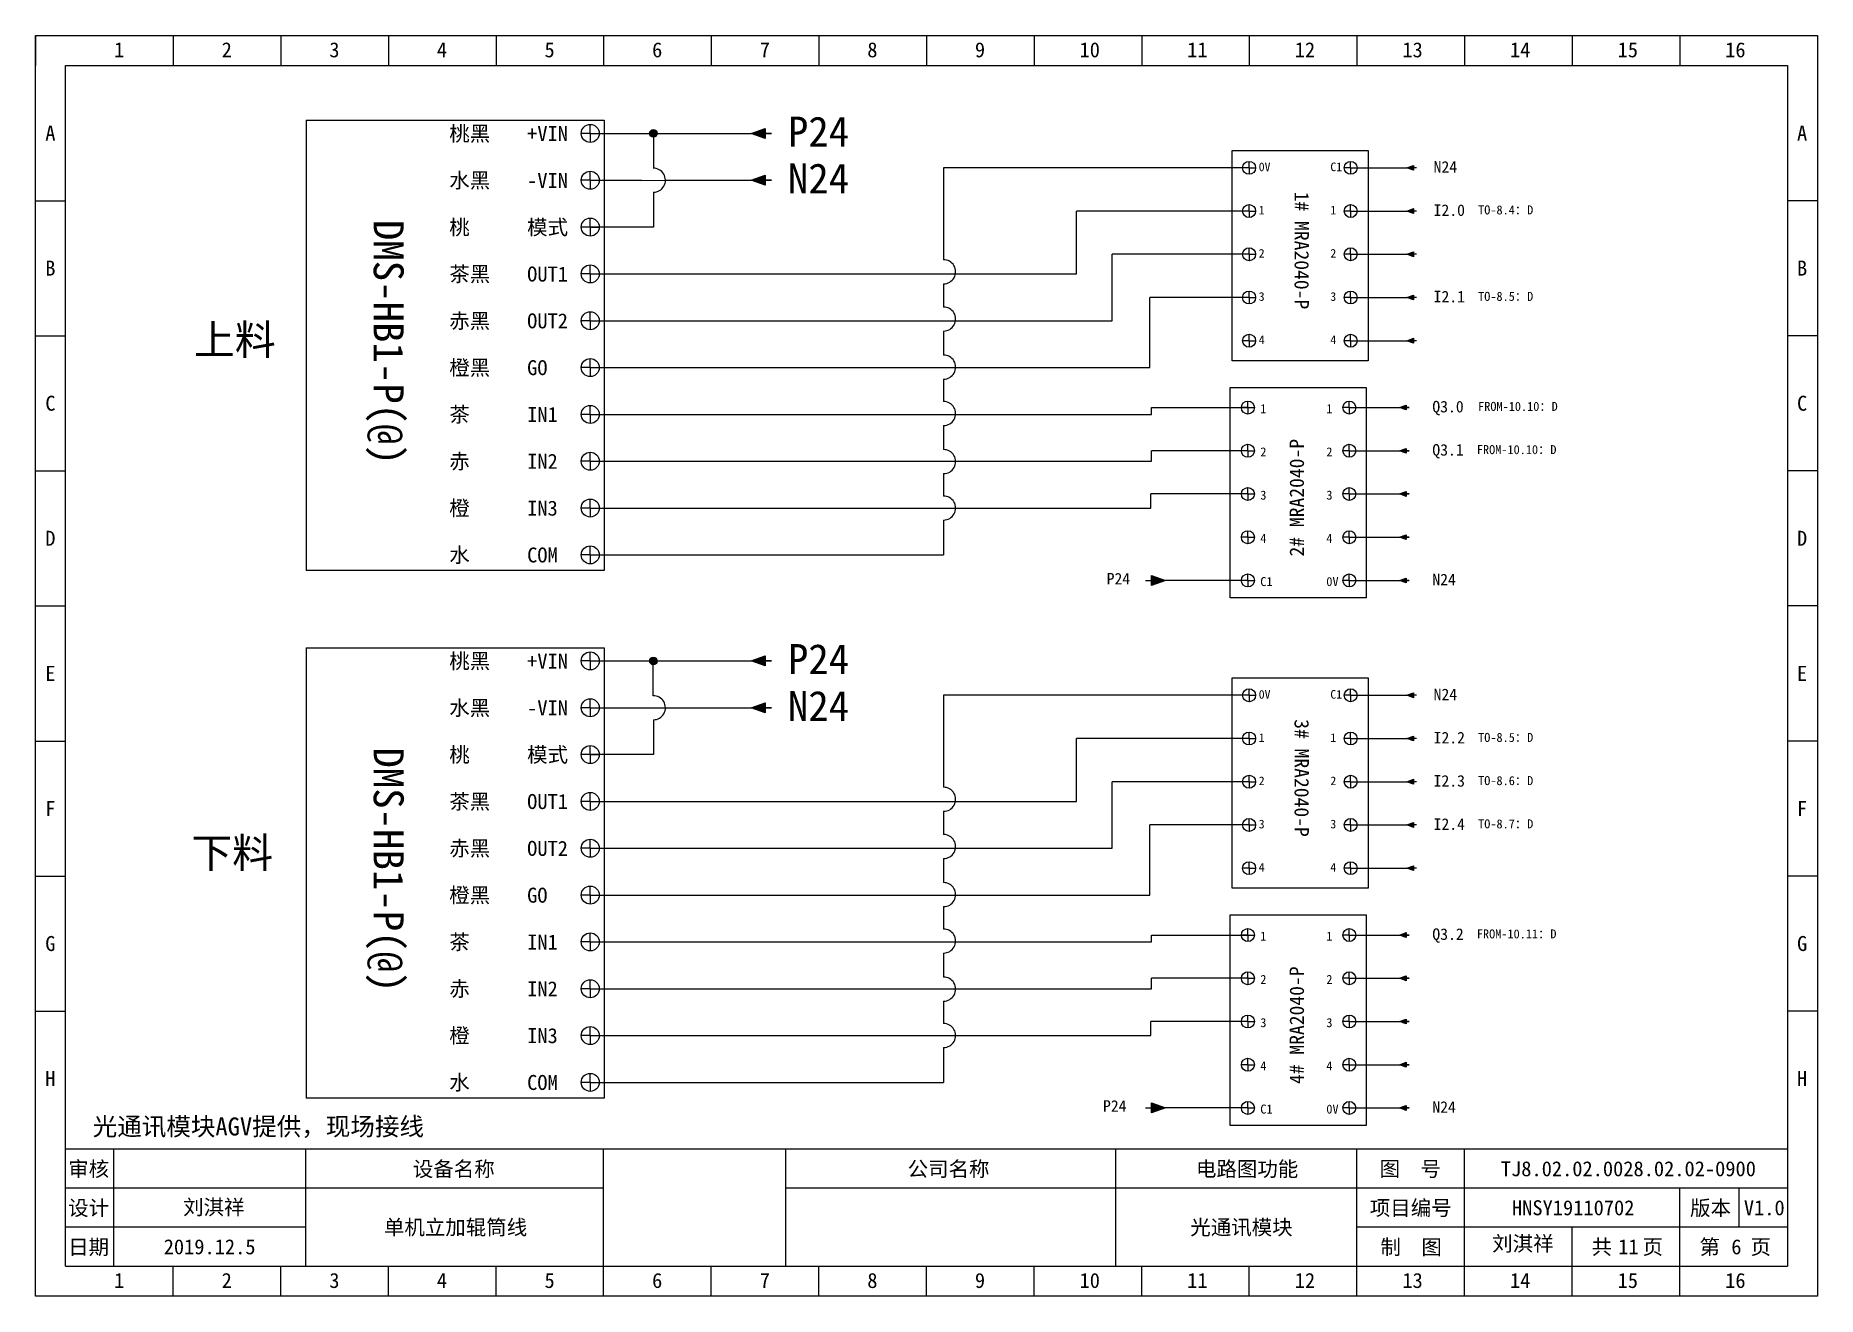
# Model space of a CAD drawing. Header units: millimetres. Extents: x 2035 to 3883, y 1511 to 1945.
# Drawn here: x 3586.1 to 3883.1, y 1734.9 to 1944.9 of the extents above; entities that cross this region are included whole.
import ezdxf
from ezdxf.enums import TextEntityAlignment as Align

# ---------------------------------------------------------------- set-up
doc = ezdxf.new("R2010")
doc.units = ezdxf.units.MM
doc.linetypes.add('EPL_DASH', pattern=[1, 0.5, -0.5])
doc.layers.add('EPLAN311', color=1, linetype='Continuous', lineweight=25)
doc.styles.get("Standard").update_dxf_attribs({"font": 'arial.ttf'})
doc.styles.add('宋体', font='')
doc.styles.get('宋体').set_extended_font_data('宋体')

msp = doc.modelspace()

# ---------------------------------------------------------------- texts
at = {"style": '宋体'}
for s, rotation, p in [('1# MRA2040-P', 270, (3795.97, 1918.94)), ('2# MRA2040-P', 90, (3797.54, 1858.16)), ('3# MRA2040-P', 270, (3795.97, 1831.07)), ('4# MRA2040-P', 90, (3797.54, 1770.29))]:
    msp.add_text(s, height=2.4, rotation=rotation, dxfattribs=at).set_placement(p)
at = {"color": 5, "style": '宋体'}
for p in [(3642.47, 1914.24), (3642.47, 1826.37)]:
    msp.add_text('DMS-HB1-P(@)', height=5, rotation=270, dxfattribs=at).set_placement(p)
at = {"style": '宋体'}
for s, p in [('上料', (3612.5, 1891.79)), ('下料', (3612.06, 1806.3))]:
    msp.add_text(s, height=5, dxfattribs=at).set_placement(p)
at = {"color": 5, "linetype": 'EPL_DASH', "insert": (3595.63, 1764.72), "char_height": 3, "attachment_point": 1, "style": '宋体'}
msp.add_mtext_dynamic_manual_height_columns('光通讯模块AGV提供，现场接线', width=76.157, gutter_width=25, heights=[0], dxfattribs=at)
at = {"color": 5, "style": '宋体'}
for tag, p in [('P24', (3711.52, 1926.45)), ('N24', (3711.52, 1918.65)), ('P24', (3711.52, 1838.58)), ('N24', (3711.52, 1830.78))]:
    msp.add_attdef(tag, p, '', height=5, dxfattribs=at)
at = {"style": '宋体'}
for tag, p, height in [('桃黑', (3655.07, 1927.37), 2.5), ('+VIN', (3668.05, 1927.37), 2.5), ('水黑', (3655.07, 1919.57), 2.5), ('-VIN', (3668.05, 1919.57), 2.5), ('0V', (3790, 1922.35), 1.44), ('C1', (3801.94, 1922.35), 1.44), ('N24', (3819.15, 1922.1), 1.92), ('1', (3790, 1915.15), 1.44), ('1', (3801.94, 1915.15), 1.44), ('I2.0', (3819.15, 1914.9), 1.92), ('桃', (3655.07, 1911.77), 2.5), ('模式', (3668.05, 1911.77), 2.5), ('茶黑', (3655.07, 1903.97), 2.5), ('2', (3790, 1907.95), 1.44), ('2', (3801.94, 1907.95), 1.44), ('OUT1', (3668.05, 1903.97), 2.5), ('3', (3790, 1900.75), 1.44), ('3', (3801.94, 1900.75), 1.44), ('I2.1', (3819.15, 1900.5), 1.92), ('赤黑', (3655.07, 1896.17), 2.5), ('OUT2', (3668.05, 1896.17), 2.5), ('4', (3790, 1893.55), 1.44), ('4', (3801.94, 1893.55), 1.44), ('橙黑', (3655.07, 1888.37), 2.5), ('GO', (3668.05, 1888.37), 2.5), ('茶', (3655.07, 1880.57), 2.5), ('IN1', (3668.05, 1880.57), 2.5), ('1', (3790.26, 1882.04), 1.5), ('1', (3801.27, 1882.04), 1.5), ('Q3.0', (3818.94, 1882.17), 1.92), ('赤', (3655.07, 1872.77), 2.5), ('IN2', (3668.05, 1872.77), 2.5), ('2', (3790.26, 1874.84), 1.5), ('2', (3801.27, 1874.84), 1.5), ('Q3.1', (3818.94, 1874.97), 1.92), ('3', (3790.26, 1867.64), 1.5), ('3', (3801.27, 1867.64), 1.5), ('橙', (3655.07, 1864.97), 2.5), ('IN3', (3668.05, 1864.97), 2.5), ('水', (3655.07, 1857.17), 2.5), ('COM', (3668.05, 1857.17), 2.5), ('4', (3790.26, 1860.44), 1.5), ('4', (3801.27, 1860.44), 1.5), ('P24', (3764.65, 1853.51), 1.92), ('C1', (3790.26, 1853.24), 1.5), ('0V', (3801.27, 1853.24), 1.5), ('N24', (3818.94, 1853.37), 1.92), ('桃黑', (3655.07, 1839.5), 2.5), ('+VIN', (3668.05, 1839.5), 2.5), ('0V', (3790, 1834.48), 1.44), ('C1', (3801.94, 1834.48), 1.44), ('N24', (3819.15, 1834.23), 1.92), ('水黑', (3655.07, 1831.7), 2.5), ('-VIN', (3668.05, 1831.7), 2.5), ('桃', (3655.07, 1823.9), 2.5), ('模式', (3668.05, 1823.9), 2.5), ('1', (3790, 1827.28), 1.44), ('1', (3801.94, 1827.28), 1.44), ('I2.2', (3819.15, 1827.03), 1.92), ('2', (3790, 1820.08), 1.44), ('2', (3801.94, 1820.08), 1.44), ('I2.3', (3819.15, 1819.83), 1.92), ('茶黑', (3655.07, 1816.1), 2.5), ('OUT1', (3668.05, 1816.1), 2.5), ('3', (3790, 1812.88), 1.44), ('3', (3801.94, 1812.88), 1.44), ('I2.4', (3819.15, 1812.63), 1.92), ('赤黑', (3655.07, 1808.3), 2.5), ('OUT2', (3668.05, 1808.3), 2.5), ('4', (3790, 1805.68), 1.44), ('4', (3801.94, 1805.68), 1.44), ('橙黑', (3655.07, 1800.5), 2.5), ('GO', (3668.05, 1800.5), 2.5), ('茶', (3655.07, 1792.7), 2.5), ('IN1', (3668.05, 1792.7), 2.5), ('1', (3790.26, 1794.17), 1.5), ('1', (3801.27, 1794.17), 1.5), ('Q3.2', (3818.94, 1794.3), 1.92), ('2', (3790.26, 1786.97), 1.5), ('2', (3801.27, 1786.97), 1.5), ('赤', (3655.07, 1784.9), 2.5), ('IN2', (3668.05, 1784.9), 2.5), ('橙', (3655.07, 1777.1), 2.5), ('IN3', (3668.05, 1777.1), 2.5), ('3', (3790.26, 1779.77), 1.5), ('3', (3801.27, 1779.77), 1.5), ('4', (3790.26, 1772.57), 1.5), ('4', (3801.27, 1772.57), 1.5), ('水', (3655.07, 1769.3), 2.5), ('COM', (3668.05, 1769.3), 2.5), ('P24', (3764.04, 1765.68), 1.92), ('N24', (3818.94, 1765.5), 1.92), ('C1', (3790.26, 1765.37), 1.5), ('0V', (3801.27, 1765.37), 1.5)]:
    msp.add_attdef(tag, p, '', height=height, dxfattribs=at)
at = {"color": 1, "style": '宋体'}
for tag, p in [('TO-8.4：D', (3826.57, 1915.15)), ('TO-8.5：D', (3826.57, 1900.75)), ('FROM-10.10：D', (3826.57, 1882.42)), ('FROM-10.10：D', (3826.36, 1875.22)), ('TO-8.5：D', (3826.57, 1827.28)), ('TO-8.6：D', (3826.57, 1820.08)), ('TO-8.7：D', (3826.57, 1812.88)), ('FROM-10.11：D', (3826.36, 1794.55))]:
    msp.add_attdef(tag, p, '', height=1.5, dxfattribs=at)
at = {"style": '宋体'}
for tag, text, p in [('TJ8.02.02.0028.02.02-0900', 'TJ8.01.01.0181.00.01-0900', (3851.62, 1756.18)), ('刘淇祥', '', (3615.82, 1749.78)), ('HNSY19110702', '####', (3842.42, 1749.68)), ('V1.0', '1.0', (3874.27, 1749.68)), ('单机立加辊筒线', '', (3656.12, 1746.43)), ('光通讯模块', '封页', (3787.12, 1746.43)), ('2019.12.5', '2019/09/23', (3615.12, 1743.18)), ('刘淇祥', '', (3834.03, 1743.72)), ('11', '02', (3851.62, 1743.18)), ('6', '01', (3869.62, 1743.18))]:
    msp.add_attdef(tag, text=text, height=2.5, dxfattribs=at).set_placement(p, align=Align.MIDDLE_CENTER)

# ---------------------------------------------------------------- blocks, each defined once
blk = doc.blocks.new('*U89')
blk.add_line((-2.5, 0), (2.5, 0))
blk = doc.blocks.new('*U90')
at = {"color": 0, "linetype": 'ByBlock', "lineweight": -2, "transparency": 16777216}
for p in [(0, 0), (0, -22.5), (0, -45), (0, -67.5), (0, -90), (0, -112.5), (0, -135)]:
    blk.add_blockref('*U89', p, dxfattribs=at)
blk = doc.blocks.new('*U91')
blk.add_line((-2.5, 0), (2.5, 0))
blk = doc.blocks.new('*U92')
at = {"color": 0, "linetype": 'ByBlock', "lineweight": -2, "transparency": 16777216}
for p in [(0, 0), (0, -22.5), (0, -45), (0, -67.5), (0, -90), (0, -112.5), (0, -135)]:
    blk.add_blockref('*U91', p, dxfattribs=at)
blk = doc.blocks.new('制图图框')
for p, q in [((-2700.08, 789.32), (-2403.08, 789.32)), ((-2700.08, 579.32), (-2700.08, 789.32)), ((-2700.08, 789.32), (-2700.08, 784.32)), ((-2700.08, 789.32), (-2695.08, 789.32)), ((-2677.15, 789.32), (-2677.15, 784.32)), ((-2659.21, 789.32), (-2659.21, 784.32)), ((-2641.27, 789.32), (-2641.27, 784.32)), ((-2623.33, 789.32), (-2623.33, 784.32)), ((-2605.4, 789.32), (-2605.4, 784.32)), ((-2587.46, 789.32), (-2587.46, 784.32)), ((-2569.52, 789.32), (-2569.52, 784.32)), ((-2551.58, 789.32), (-2551.58, 784.32)), ((-2533.65, 789.32), (-2533.65, 784.32)), ((-2515.71, 789.32), (-2515.71, 784.32)), ((-2497.77, 789.32), (-2497.77, 784.32)), ((-2479.83, 789.32), (-2479.83, 784.32)), ((-2461.9, 789.32), (-2461.9, 784.32)), ((-2443.96, 789.32), (-2443.96, 784.32)), ((-2426.02, 789.32), (-2426.02, 784.32)), ((-2403.08, 789.32), (-2403.08, 579.32)), ((-2403.08, 789.32), (-2403.08, 784.32)), ((-2695.08, 784.32), (-2408.08, 784.32)), ((-2695.08, 584.32), (-2695.08, 784.32)), ((-2408.08, 784.32), (-2408.08, 584.32)), ((-2408.08, 603.82), (-2695.08, 603.82)), ((-2687.08, 603.82), (-2687.08, 584.32)), ((-2655.08, 603.82), (-2655.08, 584.32)), ((-2655.08, 603.82), (-2655.08, 584.32)), ((-2605.4, 579.32), (-2605.4, 603.82)), ((-2575.08, 603.82), (-2575.08, 584.32)), ((-2575.08, 603.82), (-2575.08, 584.32)), ((-2575.08, 603.82), (-2575.08, 584.32)), ((-2520.08, 603.82), (-2520.08, 584.32)), ((-2479.83, 579.32), (-2479.83, 603.82)), ((-2461.9, 579.32), (-2461.9, 603.82)), ((-2655.08, 597.32), (-2695.08, 597.32)), ((-2605.4, 597.32), (-2655.08, 597.32)), ((-2408.08, 597.32), (-2575.08, 597.32)), ((-2426.02, 579.32), (-2426.02, 597.32)), ((-2416.18, 597.32), (-2416.18, 590.82)), ((-2655.08, 590.82), (-2695.08, 590.82)), ((-2408.08, 590.82), (-2479.83, 590.82)), ((-2443.96, 579.32), (-2443.96, 590.82)), ((-2695.08, 584.32), (-2408.08, 584.32)), ((-2677.15, 579.32), (-2677.15, 584.32)), ((-2659.21, 579.32), (-2659.21, 584.32)), ((-2641.27, 579.32), (-2641.27, 584.32)), ((-2623.33, 579.32), (-2623.33, 584.32)), ((-2587.46, 579.32), (-2587.46, 584.32)), ((-2569.52, 579.32), (-2569.52, 584.32)), ((-2551.58, 579.32), (-2551.58, 584.32)), ((-2533.65, 579.32), (-2533.65, 584.32)), ((-2515.71, 579.32), (-2515.71, 584.32)), ((-2497.77, 579.32), (-2497.77, 584.32)), ((-2403.08, 579.32), (-2700.08, 579.32))]:
    blk.add_line(p, q)
blk.add_blockref('*U90', (-2697.58, 761.82))
at = {"xscale": -1}
blk.add_blockref('*U92', (-2405.58, 761.82), dxfattribs=at)
at = {"style": '宋体'}
for s, p in [('1', (-2687.01, 785.71)), ('2', (-2669.07, 785.71)), ('3', (-2651.13, 785.71)), ('4', (-2633.2, 785.71)), ('5', (-2615.26, 785.71)), ('6', (-2597.32, 785.71)), ('7', (-2579.38, 785.71)), ('8', (-2561.45, 785.71)), ('9', (-2543.51, 785.71)), ('10', (-2526.07, 785.71)), ('11', (-2508.13, 785.71)), ('12', (-2490.2, 785.71)), ('13', (-2472.26, 785.71)), ('14', (-2454.32, 785.71)), ('15', (-2436.38, 785.71)), ('16', (-2418.45, 785.71)), ('A', (-2698.47, 771.84)), ('A', (-2406.47, 771.84)), ('B', (-2698.47, 749.34)), ('B', (-2406.47, 749.34)), ('C', (-2698.47, 726.84)), ('C', (-2406.47, 726.84)), ('D', (-2698.47, 704.34)), ('D', (-2406.47, 704.34)), ('E', (-2698.47, 681.84)), ('E', (-2406.47, 681.84)), ('F', (-2698.47, 659.34)), ('F', (-2406.47, 659.34)), ('G', (-2698.47, 636.84)), ('G', (-2406.47, 636.84)), ('H', (-2698.47, 614.34)), ('H', (-2406.47, 614.34)), ('审核', (-2694.65, 599.29)), ('设备名称', (-2637.2, 599.28)), ('公司名称', (-2554.73, 599.29)), ('电路图功能', (-2506.66, 599.29)), ('图  号', (-2476.05, 599.3)), ('设计', (-2694.66, 592.79)), ('项目编号', (-2477.68, 592.79)), ('版本', (-2424.3, 592.79)), ('日期', (-2694.66, 586.29)), ('制  图', (-2475.91, 586.28)), ('共   页', (-2440.72, 586.31)), ('第   页', (-2422.72, 586.3)), ('1', (-2687.01, 580.71)), ('2', (-2669.07, 580.71)), ('3', (-2651.13, 580.71)), ('4', (-2633.2, 580.71)), ('5', (-2615.26, 580.71)), ('6', (-2597.32, 580.71)), ('7', (-2579.38, 580.71)), ('8', (-2561.45, 580.71)), ('9', (-2543.51, 580.71)), ('10', (-2526.07, 580.71)), ('11', (-2508.13, 580.71)), ('12', (-2490.2, 580.71)), ('13', (-2472.26, 580.71)), ('14', (-2454.32, 580.71)), ('15', (-2436.38, 580.71)), ('16', (-2418.45, 580.71))]:
    blk.add_text(s, height=2.5, dxfattribs=at).set_placement(p)
blk = doc.blocks.new('*U45')
for q in [(-1.5, 0), (0, 1.5), (1.5, 0), (0, -1.5)]:
    blk.add_line((0, 0), q)
blk.add_circle((0, 0), 1.5)
blk = doc.blocks.new('*U46')
at = {"color": 0, "linetype": 'ByBlock', "lineweight": -2, "transparency": 16777216}
for p in [(0, 0), (0, -7.8), (0, -15.6), (0, -23.4), (0, -31.2), (0, -39), (0, -46.8), (0, -54.6), (0, -62.4), (0, -70.2)]:
    blk.add_blockref('*U45', p, dxfattribs=at)
blk = doc.blocks.new('*U47')
for q in [(-1.5, 0), (0, 1.5), (1.5, 0), (0, -1.5)]:
    blk.add_line((0, 0), q)
blk.add_circle((0, 0), 1.5)
blk = doc.blocks.new('*U48')
at = {"color": 0, "linetype": 'ByBlock', "lineweight": -2, "transparency": 16777216}
for p in [(0, 0), (0, -7.8), (0, -15.6), (0, -23.4), (0, -31.2), (0, -39), (0, -46.8), (0, -54.6), (0, -62.4), (0, -70.2)]:
    blk.add_blockref('*U47', p, dxfattribs=at)
blk = doc.blocks.new('箭头')
at = {"layer": 'EPLAN311', "linetype": 'Continuous', "lineweight": 25, "ltscale": 4}
blk.add_hatch(color=1, dxfattribs=at).paths.add_polyline_path([(0.875, 0.7), (2.8, 0), (0.875, -0.7)], flags=0)
at = {"layer": 'EPLAN311', "color": 1, "linetype": 'Continuous', "lineweight": 25, "ltscale": 4}
blk.add_line((0, 0), (0.875, 0), dxfattribs=at)
blk.add_lwpolyline([(0.875, 0.7), (2.8, 0), (0.875, -0.7)], close=True, dxfattribs=at)
at = {"color": 5}
blk.add_attdef('70_20010', text='', height=1.7535, dxfattribs=at).set_placement((3.5, -0.17535), align=Align.MIDDLE_LEFT)
blk = doc.blocks.new('短接圆点')
at = {"layer": 'EPLAN311', "linetype": 'Continuous', "lineweight": 25, "ltscale": 4}
h = blk.add_hatch(color=1, dxfattribs=at)
edge = h.paths.add_edge_path()
edge.add_arc((0, 0), 0.525, 0, 360)
at = {"layer": 'EPLAN311', "color": 1, "linetype": 'Continuous', "lineweight": 25, "ltscale": 4}
blk.add_circle((0, 0), 0.525, dxfattribs=at)
blk = doc.blocks.new('*U49')
for q in [(-1.08, 0), (0, 1.08), (1.08, 0), (0, -1.08)]:
    blk.add_line((0, 0), q)
blk.add_circle((0, 0), 1.08)
blk = doc.blocks.new('*U50')
at = {"color": 0, "linetype": 'ByBlock', "lineweight": -2, "transparency": 16777216}
for p in [(0, 0), (0, -7.2), (0, -14.4), (0, -21.6), (0, -28.8)]:
    blk.add_blockref('*U49', p, dxfattribs=at)
blk = doc.blocks.new('*U51')
for q in [(-1.08, 0), (0, 1.08), (1.08, 0), (0, -1.08)]:
    blk.add_line((0, 0), q)
blk.add_circle((0, 0), 1.08)
blk = doc.blocks.new('*U52')
at = {"color": 0, "linetype": 'ByBlock', "lineweight": -2, "transparency": 16777216}
for p in [(0, 0), (0, -7.2), (0, -14.4), (0, -21.6), (0, -28.8)]:
    blk.add_blockref('*U51', p, dxfattribs=at)
blk = doc.blocks.new('*U53')
for q in [(-1.08, 0), (0, 1.08), (1.08, 0), (0, -1.08)]:
    blk.add_line((0, 0), q)
blk.add_circle((0, 0), 1.08)
blk = doc.blocks.new('*U54')
at = {"color": 0, "linetype": 'ByBlock', "lineweight": -2, "transparency": 16777216}
for p in [(0, 0), (0, -7.2), (0, -14.4), (0, -21.6), (0, -28.8)]:
    blk.add_blockref('*U53', p, dxfattribs=at)
blk = doc.blocks.new('*U55')
for q in [(-1.08, 0), (0, 1.08), (1.08, 0), (0, -1.08)]:
    blk.add_line((0, 0), q)
blk.add_circle((0, 0), 1.08)
blk = doc.blocks.new('*U56')
at = {"color": 0, "linetype": 'ByBlock', "lineweight": -2, "transparency": 16777216}
for p in [(0, 0), (0, -7.2), (0, -14.4), (0, -21.6), (0, -28.8)]:
    blk.add_blockref('*U55', p, dxfattribs=at)
blk = doc.blocks.new('*U61')
for q in [(-1.08, 0), (0, 1.08), (1.08, 0), (0, -1.08)]:
    blk.add_line((0, 0), q)
blk.add_circle((0, 0), 1.08)
blk = doc.blocks.new('*U62')
at = {"color": 0, "linetype": 'ByBlock', "lineweight": -2, "transparency": 16777216}
for p in [(0, 0), (0, -7.2), (0, -14.4), (0, -21.6), (0, -28.8)]:
    blk.add_blockref('*U61', p, dxfattribs=at)
blk = doc.blocks.new('*U63')
for q in [(-1.08, 0), (0, 1.08), (1.08, 0), (0, -1.08)]:
    blk.add_line((0, 0), q)
blk.add_circle((0, 0), 1.08)
blk = doc.blocks.new('*U64')
at = {"color": 0, "linetype": 'ByBlock', "lineweight": -2, "transparency": 16777216}
for p in [(0, 0), (0, -7.2), (0, -14.4), (0, -21.6), (0, -28.8)]:
    blk.add_blockref('*U63', p, dxfattribs=at)
blk = doc.blocks.new('*U57')
for q in [(-1.08, 0), (0, 1.08), (1.08, 0), (0, -1.08)]:
    blk.add_line((0, 0), q)
blk.add_circle((0, 0), 1.08)
blk = doc.blocks.new('*U58')
at = {"color": 0, "linetype": 'ByBlock', "lineweight": -2, "transparency": 16777216}
for p in [(0, 0), (0, -7.2), (0, -14.4), (0, -21.6), (0, -28.8)]:
    blk.add_blockref('*U57', p, dxfattribs=at)
blk = doc.blocks.new('*U59')
for q in [(-1.08, 0), (0, 1.08), (1.08, 0), (0, -1.08)]:
    blk.add_line((0, 0), q)
blk.add_circle((0, 0), 1.08)
blk = doc.blocks.new('*U60')
at = {"color": 0, "linetype": 'ByBlock', "lineweight": -2, "transparency": 16777216}
for p in [(0, 0), (0, -7.2), (0, -14.4), (0, -21.6), (0, -28.8)]:
    blk.add_blockref('*U59', p, dxfattribs=at)

# ---------------------------------------------------------------- linework, layer by layer
for p, q in [((3631.24, 1930.83), (3631.24, 1855.83)), ((3631.24, 1930.83), (3680.91, 1930.83)), ((3680.91, 1930.83), (3680.91, 1855.83)), ((3678.57, 1928.64), (3708.76, 1928.64)), ((3689.1, 1928.64), (3689.1, 1922.84)), ((3785.59, 1925.82), (3808.25, 1925.82)), ((3785.59, 1890.78), (3785.59, 1925.82)), ((3808.25, 1925.82), (3808.25, 1890.78)), ((3788.4, 1922.91), (3737.48, 1922.91)), ((3737.48, 1922.91), (3737.48, 1907.59)), ((3805.32, 1922.91), (3815.3, 1922.91)), ((3678.57, 1920.84), (3687.1, 1920.84)), ((3687.1, 1920.82), (3691.1, 1920.84)), ((3689.1, 1918.84), (3689.1, 1913.04)), ((3691.1, 1920.84), (3708.76, 1920.84)), ((3788.4, 1915.71), (3759.62, 1915.71)), ((3759.62, 1905.24), (3759.62, 1915.71)), ((3805.32, 1915.71), (3815.3, 1915.71)), ((3689.1, 1913.04), (3678.57, 1913.04)), ((3788.4, 1908.51), (3765.58, 1908.51)), ((3765.58, 1897.44), (3765.58, 1908.51)), ((3805.32, 1908.51), (3815.3, 1908.51)), ((3678.57, 1905.24), (3708.76, 1905.24)), ((3708.76, 1905.24), (3759.62, 1905.24)), ((3737.48, 1903.59), (3737.48, 1899.72)), ((3788.4, 1901.31), (3771.84, 1901.31)), ((3771.84, 1889.64), (3771.84, 1901.31)), ((3805.32, 1901.31), (3815.3, 1901.31)), ((3678.57, 1897.44), (3708.76, 1897.44)), ((3708.76, 1897.44), (3765.58, 1897.44)), ((3737.48, 1895.72), (3737.48, 1891.71)), ((3805.32, 1894.11), (3815.3, 1894.11)), ((3678.57, 1889.64), (3708.76, 1889.64)), ((3708.76, 1889.64), (3771.84, 1889.64)), ((3808.25, 1890.78), (3785.59, 1890.78)), ((3737.48, 1887.71), (3737.48, 1883.98)), ((3785.26, 1851.28), (3785.26, 1886.32)), ((3785.26, 1886.32), (3807.92, 1886.32)), ((3807.92, 1886.32), (3807.92, 1851.28)), ((3772.13, 1881.84), (3772.13, 1882.98)), ((3772.13, 1882.98), (3788.19, 1882.98)), ((3805.1, 1882.98), (3815.09, 1882.98)), ((3678.57, 1881.84), (3708.76, 1881.84)), ((3708.76, 1881.84), (3772.13, 1881.84)), ((3737.48, 1879.98), (3737.48, 1875.97)), ((3788.19, 1875.78), (3772.13, 1875.78)), ((3772.13, 1874.04), (3772.13, 1875.78)), ((3805.1, 1875.78), (3815.09, 1875.78)), ((3678.57, 1874.04), (3708.76, 1874.04)), ((3708.76, 1874.04), (3772.13, 1874.04)), ((3737.48, 1871.97), (3737.48, 1868.24)), ((3788.19, 1868.58), (3772.01, 1868.58)), ((3772.01, 1866.24), (3772.01, 1868.58)), ((3805.1, 1868.58), (3815.09, 1868.58)), ((3678.57, 1866.24), (3708.76, 1866.24)), ((3708.76, 1866.24), (3772.01, 1866.24)), ((3737.48, 1864.24), (3737.48, 1858.44)), ((3805.1, 1861.38), (3815.09, 1861.38)), ((3678.57, 1858.44), (3708.76, 1858.44)), ((3708.76, 1858.44), (3737.48, 1858.44)), ((3680.91, 1855.83), (3631.24, 1855.83)), ((3788.19, 1854.18), (3772.15, 1854.18)), ((3805.1, 1854.18), (3815.09, 1854.18)), ((3807.92, 1851.28), (3785.26, 1851.28)), ((3631.24, 1842.96), (3631.24, 1767.96)), ((3631.24, 1842.96), (3680.91, 1842.96)), ((3680.91, 1842.96), (3680.91, 1767.96)), ((3678.57, 1840.77), (3708.76, 1840.77)), ((3689.06, 1834.97), (3689.06, 1840.77)), ((3785.59, 1837.95), (3808.25, 1837.95)), ((3785.59, 1802.91), (3785.59, 1837.95)), ((3808.25, 1837.95), (3808.25, 1802.91)), ((3678.57, 1832.97), (3708.76, 1832.97)), ((3788.4, 1835.05), (3737.48, 1835.05)), ((3737.48, 1835.05), (3737.48, 1819.72)), ((3805.32, 1835.05), (3815.3, 1835.05)), ((3689.1, 1830.97), (3689.1, 1825.17)), ((3788.4, 1827.85), (3759.62, 1827.85)), ((3759.62, 1817.37), (3759.62, 1827.85)), ((3805.32, 1827.85), (3815.3, 1827.85)), ((3689.1, 1825.17), (3678.57, 1825.17)), ((3788.4, 1820.65), (3765.58, 1820.65)), ((3765.58, 1809.57), (3765.58, 1820.65)), ((3805.32, 1820.65), (3815.3, 1820.65)), ((3678.57, 1817.37), (3708.76, 1817.37)), ((3708.76, 1817.37), (3759.62, 1817.37)), ((3737.48, 1815.72), (3737.48, 1811.85)), ((3788.4, 1813.45), (3771.84, 1813.45)), ((3771.84, 1801.77), (3771.84, 1813.45)), ((3805.32, 1813.45), (3815.3, 1813.45)), ((3678.57, 1809.57), (3708.76, 1809.57)), ((3708.76, 1809.57), (3765.58, 1809.57)), ((3737.48, 1807.85), (3737.48, 1803.84)), ((3805.32, 1806.25), (3815.3, 1806.25)), ((3808.25, 1802.91), (3785.59, 1802.91)), ((3678.57, 1801.77), (3708.76, 1801.77)), ((3708.76, 1801.77), (3771.84, 1801.77)), ((3737.48, 1799.84), (3737.48, 1796.11)), ((3785.26, 1763.41), (3785.26, 1798.45)), ((3785.26, 1798.45), (3807.92, 1798.45)), ((3807.92, 1798.45), (3807.92, 1763.41)), ((3678.57, 1793.97), (3708.76, 1793.97)), ((3708.76, 1793.97), (3772.13, 1793.97)), ((3772.13, 1793.97), (3772.13, 1795.11)), ((3772.13, 1795.11), (3788.19, 1795.11)), ((3805.1, 1795.11), (3815.09, 1795.11)), ((3737.48, 1792.11), (3737.48, 1788.1)), ((3678.57, 1786.17), (3708.76, 1786.17)), ((3708.76, 1786.17), (3772.13, 1786.17)), ((3788.19, 1787.91), (3772.13, 1787.91)), ((3772.13, 1786.17), (3772.13, 1787.91)), ((3805.1, 1787.91), (3815.09, 1787.91)), ((3737.48, 1784.1), (3737.48, 1780.37)), ((3788.19, 1780.71), (3772.01, 1780.71)), ((3772.01, 1778.37), (3772.01, 1780.71)), ((3805.1, 1780.71), (3815.09, 1780.71)), ((3678.57, 1778.37), (3708.76, 1778.37)), ((3708.76, 1778.37), (3772.01, 1778.37)), ((3737.48, 1776.37), (3737.48, 1770.57)), ((3805.1, 1773.51), (3815.09, 1773.51)), ((3678.57, 1770.57), (3708.76, 1770.57)), ((3708.76, 1770.57), (3737.48, 1770.57)), ((3680.91, 1767.96), (3631.24, 1767.96)), ((3788.19, 1766.31), (3772.15, 1766.31)), ((3805.1, 1766.31), (3815.09, 1766.31)), ((3807.92, 1763.41), (3785.26, 1763.41))]:
    msp.add_line(p, q)
for centre, start, end in [((3689.1, 1920.84), 270, 91.2411), ((3689.1, 1920.84), 180, 180.3771), ((3737.48, 1905.59), 270, 91.2411), ((3737.48, 1897.72), 270, 91.2411), ((3737.48, 1889.71), 270, 91.2411), ((3737.48, 1881.98), 270, 91.2411), ((3737.48, 1873.97), 270, 91.2411), ((3737.48, 1866.24), 270, 91.2411), ((3689.1, 1832.97), 270, 91.2411), ((3737.48, 1817.72), 270, 91.2411), ((3737.48, 1809.85), 270, 91.2411), ((3737.48, 1801.84), 270, 91.2411), ((3737.48, 1794.11), 270, 91.2411), ((3737.48, 1786.1), 270, 91.2411), ((3737.48, 1778.37), 270, 91.2411)]:
    msp.add_arc(centre, 2, start, end)

# ---------------------------------------------------------------- block references
for name, p in [('制图图框', (6286.2, 1155.61)), ('*U46', (3678.57, 1928.64)), ('*U50', (3788.4, 1922.91)), ('*U52', (3805.32, 1922.91)), ('*U48', (3678.57, 1840.77)), ('*U62', (3788.4, 1835.05)), ('*U64', (3805.32, 1835.05))]:
    msp.add_blockref(name, p)
at = {"xscale": 1.2, "yscale": 1.2, "zscale": 1.2}
for name, p in [('短接圆点', (3689.1, 1928.64)), ('箭头', (3771.1, 1854.18)), ('短接圆点', (3689.1, 1840.77)), ('箭头', (3771.1, 1766.31))]:
    msp.add_blockref(name, p, dxfattribs=at)
at = {"rotation": 180}
for p, xscale, yscale, zscale in [((3708.76, 1928.64), 1.2, 1.2, 1.2), ((3708.76, 1920.84), 1.2, 1.2, 1.2), ((3816.31, 1922.91), 0.576, 0.576, 0.576), ((3816.31, 1915.71), 0.576, 0.576, 0.576), ((3816.31, 1908.51), 0.576, 0.576, 0.576), ((3816.31, 1901.31), 0.576, 0.576, 0.576), ((3816.31, 1894.11), 0.576, 0.576, 0.576), ((3815.09, 1882.98), 0.576, 0.576, 0.576), ((3815.09, 1875.78), 0.576, 0.576, 0.576), ((3815.09, 1868.58), 0.576, 0.576, 0.576), ((3815.09, 1861.38), 0.576, 0.576, 0.576), ((3815.09, 1854.18), 0.576, 0.576, 0.576), ((3708.76, 1840.77), 1.2, 1.2, 1.2), ((3708.76, 1832.97), 1.2, 1.2, 1.2), ((3816.31, 1835.05), 0.576, 0.576, 0.576), ((3816.31, 1827.85), 0.576, 0.576, 0.576), ((3816.31, 1820.65), 0.576, 0.576, 0.576), ((3816.31, 1813.45), 0.576, 0.576, 0.576), ((3816.31, 1806.25), 0.576, 0.576, 0.576), ((3815.09, 1795.11), 0.576, 0.576, 0.576), ((3815.09, 1787.91), 0.576, 0.576, 0.576), ((3815.09, 1780.71), 0.576, 0.576, 0.576), ((3815.09, 1773.51), 0.576, 0.576, 0.576), ((3815.09, 1766.31), 0.576, 0.576, 0.576)]:
    msp.add_blockref('箭头', p, dxfattribs=dict(at, xscale=xscale, yscale=yscale, zscale=zscale))
for name, p in [('*U56', (3788.19, 1854.18)), ('*U54', (3805.1, 1854.18)), ('*U60', (3788.19, 1766.31)), ('*U58', (3805.1, 1766.31))]:
    msp.add_blockref(name, p, dxfattribs=at)

msp.set_redraw_order([(e.dxf.handle, doc.entitydb.next_handle()) for e in msp.query("TEXT MTEXT ATTDEF DIMENSION ARC_DIMENSION")])  # texts and dimensions are drawn at this point

doc.saveas('drawing.dxf')
